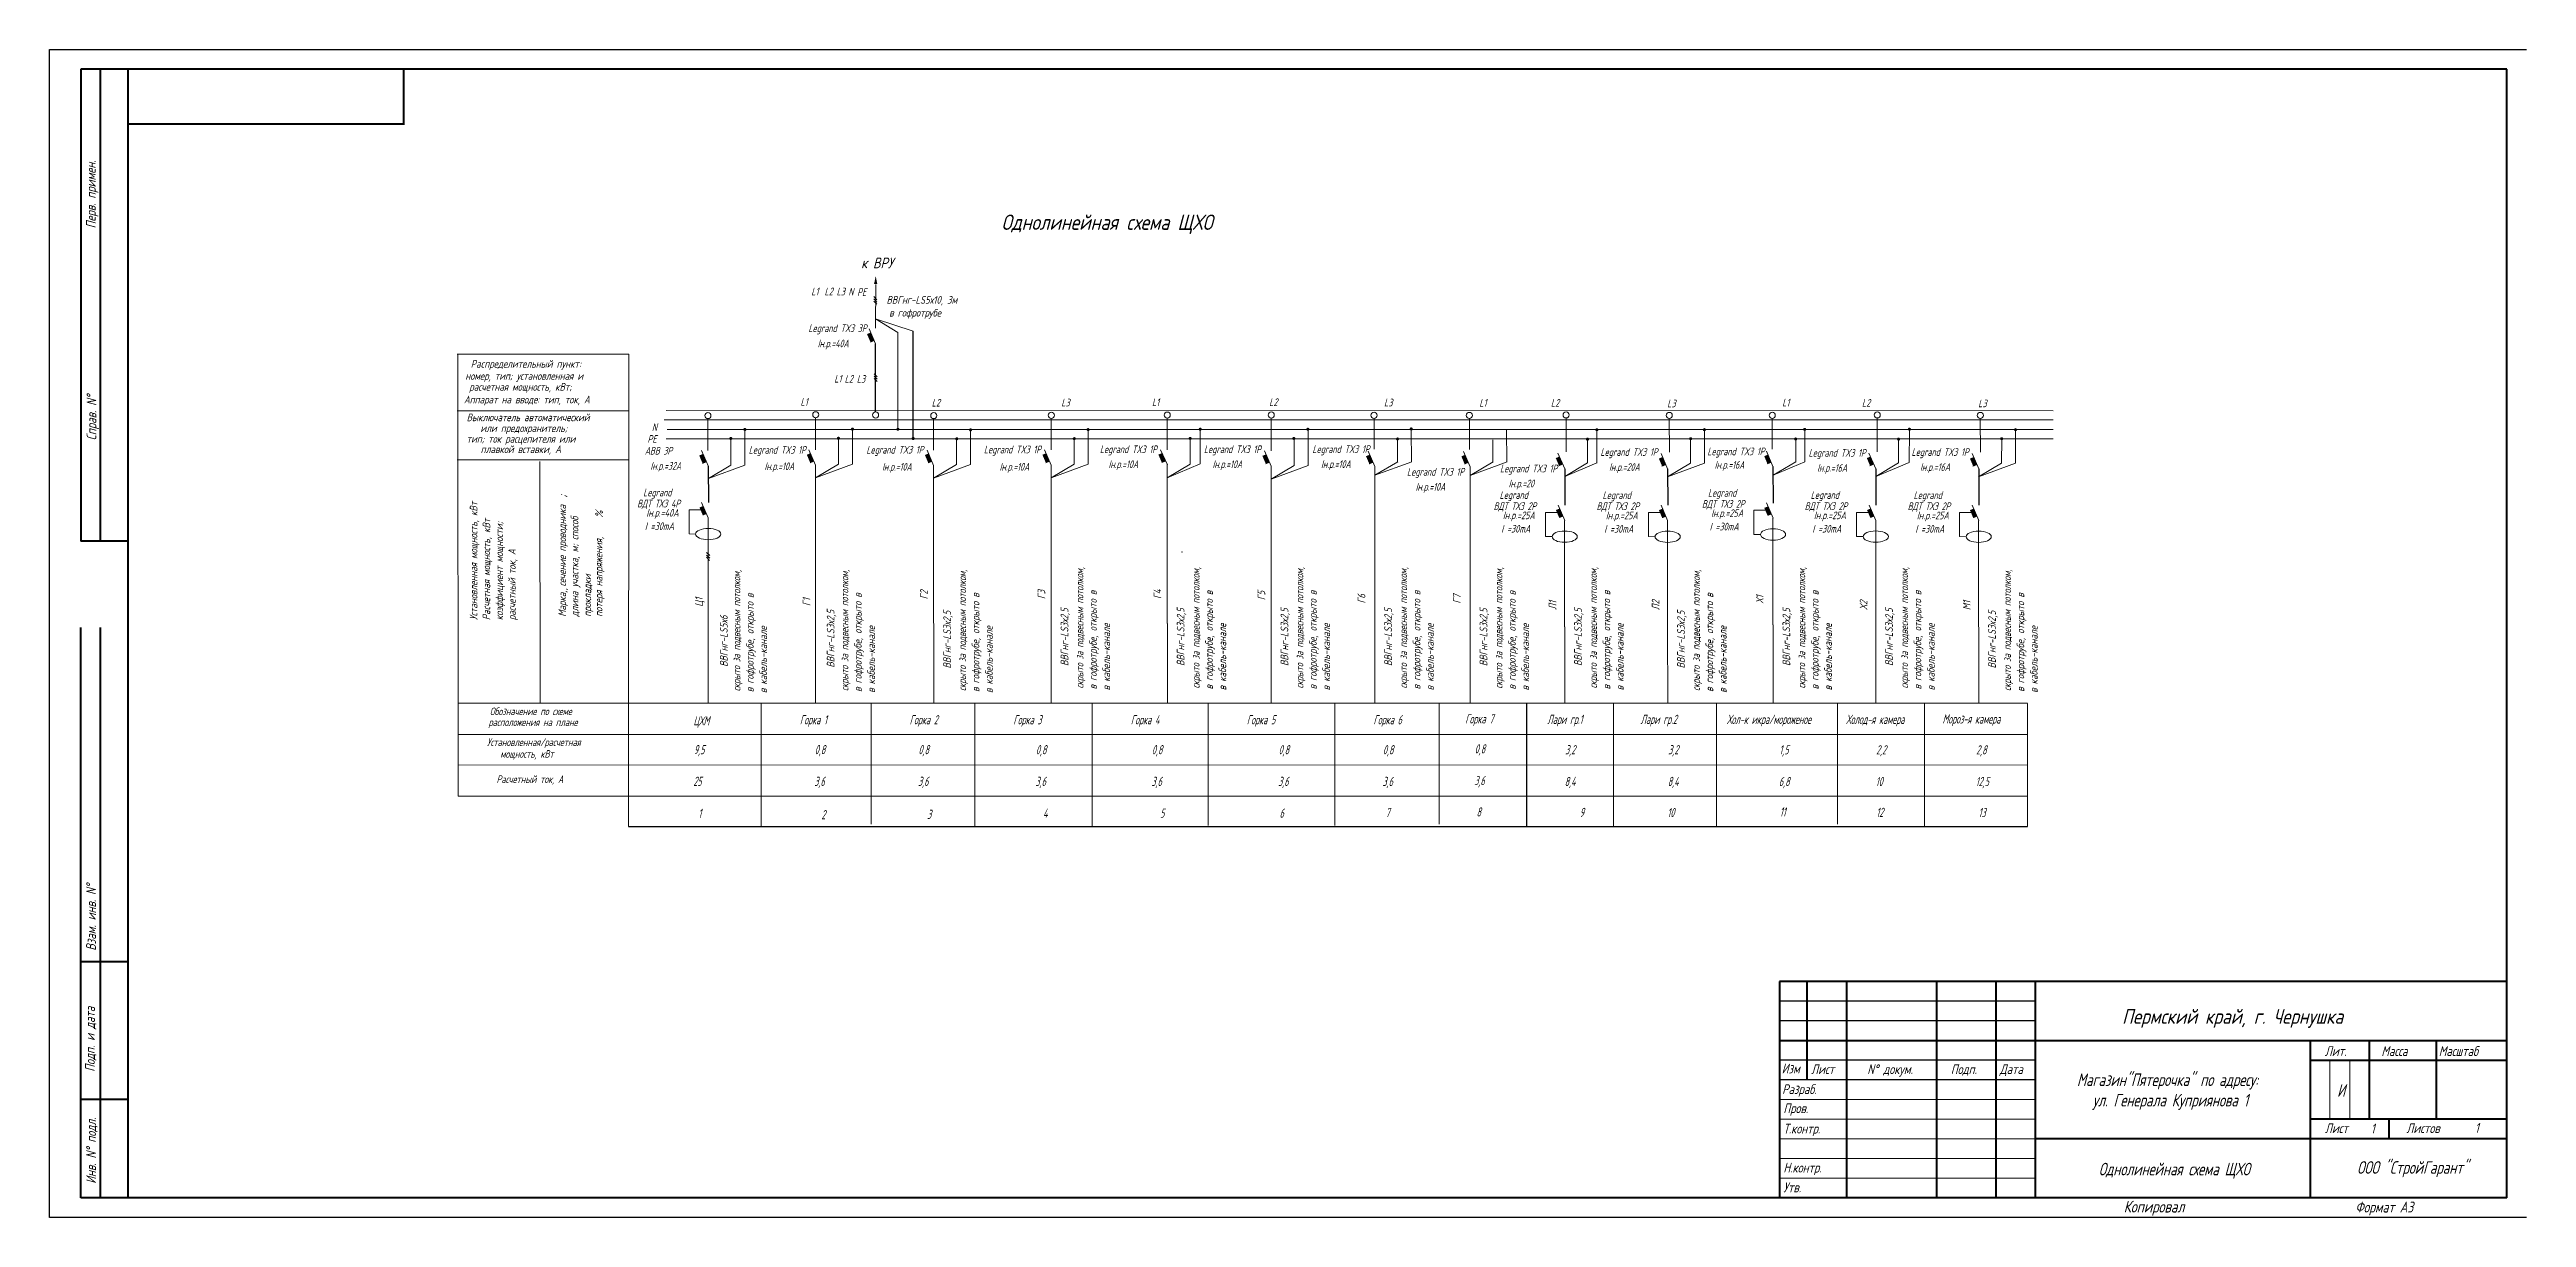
# Model space of a CAD drawing. Header units: millimetres. Extents: x 750 to 1911925457632, y 500 to 46276.
# Drawn here: x 90750 to 134962, y 510 to 21350 of the extents above; entities that cross this region are included whole.
import ezdxf
from ezdxf.enums import TextEntityAlignment as Align

# ---------------------------------------------------------------- set-up
doc = ezdxf.new("R2010")
doc.units = ezdxf.units.MM
for name, color, linetype in [('1', 7, 'Continuous'), ('KONTUR', 7, 'Continuous'), ('вова', 7, 'Continuous'), ('Проводки', 1, 'Continuous'), ('Электропроводки', 1, 'Continuous')]:
    doc.layers.add(name, color=color, linetype=linetype)
doc.layers.add('SHTAMP_Ном_пера__98', color=7, linetype='Continuous', lineweight=25, true_color=0x1f1f1f)
for name, color, linetype, lineweight in [('Основная', 7, 'Continuous', 40), ('текст', 250, 'Continuous', 20), ('тонкая', 7, 'Continuous', 20)]:
    doc.layers.add(name, color=color, linetype=linetype, lineweight=lineweight)
doc.styles.add('ROMANS', font='romans.shx', dxfattribs={"width": 0.7, "oblique": 15, "height": 1})
doc.styles.add('стиль1', font='romans.shx', dxfattribs={"width": 0.75, "oblique": 15, "height": 3.5})

msp = doc.modelspace()

# ---------------------------------------------------------------- texts
at = {"color": 0, "lineweight": 20, "style": 'ROMANS', "oblique": 15}
for s, height, width, p in [('L1', 136.7, 0.7, (104347, 16965)), ('L2', 136.7, 0.7, (104583, 16965)), ('L3', 136.7, 0.7, (104798, 16963)), ('N', 137, 0.7, (105009, 16961)), ('РЕ', 136.7, 0.7, (105165, 16954)), ('L1', 136.7, 0.7, (104757, 15408)), ('L2', 136.7, 0.7, (104942, 15405)), ('L3', 136.7, 0.7, (105158, 15403)), ('L1', 136.7, 0.7, (104154, 14994)), ('L2', 136.7, 0.7, (106496, 14980)), ('L3', 136.7, 0.7, (108809, 14982)), ('L1', 136.7, 0.7, (110428, 14988)), ('L2', 136.7, 0.7, (112520, 14990)), ('L3', 136.7, 0.7, (114570, 14982)), ('L1', 136.7, 0.7, (116271, 14979)), ('L2', 136.7, 0.7, (117548, 14976)), ('L3', 136.7, 0.7, (119624, 14967)), ('L1', 136.7, 0.7, (121677, 14982)), ('L2', 136.7, 0.7, (123100, 14976)), ('L3', 136.7, 0.7, (125176, 14968)), ('N', 137, 0.7, (101501, 14543)), ('РЕ', 136.7, 0.7, (101422, 14333)), ('I =30mА', 136.7, 0.7, (101376, 12776)), ('Iн.р.=40А', 136.7, 0.7, (101403, 13016)), ('I =30mА', 136.7, 0.7, (116663, 12731)), ('Iн.р.=25А', 136.7, 0.7, (116690, 12970)), ('I =30mА', 136.7, 0.7, (118501, 12729)), ('Iн.р.=25А', 136.7, 0.7, (118528, 12968)), ('I =30mА', 136.7, 0.7, (120382, 12769)), ('Iн.р.=25А', 136.7, 0.7, (120409, 13009)), ('I =30mА', 136.7, 0.7, (122215, 12731)), ('Iн.р.=25А', 136.7, 0.7, (122242, 12970)), ('I =30mА', 136.7, 0.7, (124053, 12729)), ('Iн.р.=25А', 136.7, 0.7, (124080, 12968)), ('расположения на плане', 136.75, 0.7, (98585, 9278)), ('Обозначение по схеме', 136.75, 0.7, (98610, 9473)), ('ЦХМ', 164.1, 0.6, (102243, 9290)), ('Горка 1', 164.1, 0.6, (104143, 9309)), ('Горка 2', 164.1, 0.6, (106102, 9309)), ('Горка 3', 164.1, 0.6, (107953, 9309)), ('Горка 4', 164.1, 0.6, (110050, 9309)), ('Горка 5', 164.1, 0.6, (112120, 9309)), ('Горка 6', 164.1, 0.6, (114381, 9309)), ('Горка 7', 164.1, 0.6, (116019, 9325)), ('Лари гр.1', 164.1, 0.6, (117485, 9316)), ('Лари гр.2', 164.1, 0.6, (119150, 9316)), ('Хол-к икра/мороженое', 164.09, 0.6, (120692, 9316)), ('Холод-я камера', 164.09, 0.6, (122819, 9316)), ('Мороз-я камера', 164.09, 0.6, (124538, 9323)), ('Установленная/расчетная', 136.75, 0.7, (98556, 8922)), (' мощность, кВт', 136.75, 0.7, (98727, 8712)), ('9,5', 164.1, 0.6, (102250, 8776)), ('0,8', 164.1, 0.6, (104409, 8776)), ('0,8', 164.1, 0.6, (106260, 8775)), ('0,8', 164.1, 0.6, (108357, 8775)), ('0,8', 164.1, 0.6, (110427, 8775)), ('0,8', 164.1, 0.6, (112688, 8774)), ('0,8', 164.1, 0.6, (114551, 8774)), ('0,8', 164.1, 0.6, (116189, 8790)), ('3,2', 164.1, 0.6, (117802, 8774)), ('3,2', 164.1, 0.6, (119642, 8774)), ('1,5', 164.1, 0.6, (121626, 8773)), ('2,2', 164.1, 0.6, (123354, 8773)), ('2,8', 164.1, 0.6, (125139, 8772)), ('Расчетный ток, А', 136.75, 0.7, (98728, 8262)), ('25', 164.1, 0.6, (102242, 8211)), ('3,6', 164.1, 0.6, (104401, 8210)), ('3,6', 164.1, 0.6, (106252, 8210)), ('3,6', 164.1, 0.6, (108349, 8210)), ('3,6', 164.1, 0.6, (110419, 8209)), ('3,6', 164.1, 0.6, (112680, 8209)), ('3,6', 164.1, 0.6, (114543, 8208)), ('3,6', 164.1, 0.6, (116181, 8224)), ('8,4', 164.1, 0.6, (117794, 8208)), ('8,4', 164.1, 0.6, (119634, 8208)), ('6,8', 164.1, 0.6, (121618, 8207)), ('10', 164.1, 0.6, (123346, 8207)), ('12,5', 164.1, 0.6, (125131, 8207)), ('1', 164, 0.6, (102331, 7639)), ('2', 164, 0.6, (104526, 7615)), ('3', 164, 0.6, (106414, 7622)), ('4', 164, 0.6, (108484, 7642)), ('5', 164, 0.6, (110573, 7642)), ('6', 164, 0.6, (112706, 7643)), ('7', 164, 0.6, (114598, 7654)), ('8', 164, 0.6, (116221, 7664)), ('9', 164, 0.6, (118062, 7656)), ('10', 164.1, 0.6, (119628, 7653)), ('11', 164.1, 0.6, (121634, 7664)), ('12', 164.1, 0.6, (123357, 7656)), ('13', 164.1, 0.6, (125181, 7653))]:
    msp.add_text(s, height=height, dxfattribs=dict(at, width=width)).set_placement(p)
at = {"color": 0, "lineweight": 20, "style": 'ROMANS', "oblique": 15, "width": 0.6}
for s, height, p in [('Legrand TX3 3P', 136.75, (104295, 16377)), ('Iн.р.=40А', 136.7, (104461, 16106)), (' ABB 3P', 136.7, (101310, 14191)), ('Legrand TX3 1P', 136.75, (103230, 14206)), ('Legrand TX3 1P', 136.75, (105330, 14209)), ('Legrand TX3 1P', 136.75, (107428, 14214)), ('Legrand TX3 1P', 136.75, (109498, 14217)), ('Legrand TX3 1P', 136.75, (111355, 14218)), ('Legrand TX3 1P', 136.75, (111355, 14217)), ('Legrand TX3 1P', 136.75, (113292, 14220)), ('Legrand TX3 1P', 136.75, (118433, 14168)), ('Legrand TX3 1P', 136.75, (120342, 14179)), ('Legrand TX3 1P', 136.75, (122148, 14153)), ('Legrand TX3 1P', 136.75, (123986, 14168)), ('Iн.р.=32А', 136.7, (101475, 13921)), ('Iн.р.=10А', 136.7, (103511, 13914)), ('Iн.р.=10А', 136.7, (105611, 13905)), ('Iн.р.=10А', 136.7, (107708, 13905)), ('Iн.р.=10А', 136.7, (109652, 13950)), ('Iн.р.=10А', 136.7, (111509, 13951)), ('Iн.р.=10А', 136.7, (111509, 13950)), ('Iн.р.=10А', 136.7, (113446, 13953)), ('Iн.р.=10А', 136.7, (113446, 13951)), ('Legrand TX3 1P', 136.75, (114980, 13815)), ('Legrand TX3 1P', 136.75, (116641, 13874)), ('Iн.р.=20А', 136.7, (118587, 13900)), ('Iн.р.=16А', 136.7, (120471, 13940)), ('Iн.р.=16А', 136.7, (122302, 13885)), ('Iн.р.=16А', 136.7, (124139, 13900)), ('ВДТ ТХ3 4P', 136.7, (101239, 13249)), ('Legrand', 136.7, (101346, 13447)), ('Iн.р.=10А', 136.7, (115134, 13548)), ('Iн.р.=10А', 136.7, (115134, 13546)), ('ВДТ ТХ3 2P', 136.7, (116527, 13203)), ('Legrand', 136.7, (116633, 13401)), ('Iн.р.=20', 136.7, (116794, 13607)), ('ВДТ ТХ3 2P', 136.7, (118364, 13201)), ('Legrand', 136.7, (118471, 13399)), ('ВДТ ТХ3 2P', 136.7, (120245, 13242)), ('Legrand', 136.7, (120352, 13439)), ('ВДТ ТХ3 2P', 136.7, (122079, 13203)), ('Legrand', 136.7, (122185, 13401)), ('ВДТ ТХ3 2P', 136.7, (123917, 13201)), ('Legrand', 136.7, (124023, 13399))]:
    msp.add_text(s, height=height, dxfattribs=at).set_placement(p, align=Align.MIDDLE_LEFT)
at = {"color": 0, "linetype": 'ByBlock', "lineweight": 25, "style": 'ROMANS', "oblique": 15, "width": 0.8}
msp.add_text('Пермский край, г. Чернушка', height=263.29, dxfattribs=at).set_placement((127745, 3965))
at = {"layer": '1', "color": 0, "lineweight": 20, "style": 'ROMANS', "oblique": 15, "width": 0.8}
for s, height, p in [('Однолинейная cхема ЩХО', 273.49, (107742, 18132)), ('к ВРУ', 191.4, (105237, 17447)), ('ВВГнг-LS5х10, 3м', 136.75, (105690, 16815)), ('в гофротрубе', 136.75, (105736, 16585)), ('номер, тип; установленная и', 136.75, (98171, 15457)), ('Раcпределительный пункт:', 136.75, (98269, 15673)), ('Аппарат на вводе: тип, ток, А', 136.75, (98147, 15036)), ('расчетная мощность, кВт;', 136.75, (98241, 15262)), ('Выключатель автоматический', 136.75, (98195, 14718)), ('или предохранитель;', 136.75, (98441, 14526)), ('тип; ток расцепителя или', 136.75, (98195, 14335)), ('плавкой вставки, А', 136.75, (98446, 14150))]:
    msp.add_text(s, height=height, dxfattribs=at).set_placement(p)
at = {"layer": '1', "color": 0, "lineweight": 20, "style": 'ROMANS', "oblique": 15}
for s, height, width, p in [('Установленная мощность, кВт', 136.75, 0.8, (98388, 11167)), (';', 164, 0.8, (99979, 13355)), ('Раcчетная мощность, кВт', 136.75, 0.8, (98616, 11167)), ('коэффициент мощности;', 136.75, 0.8, (98844, 11167)), ('Марка, сечение проводника ', 136.75, 0.8, (99969, 11228)), ('длина участка, м; способ', 136.75, 0.8, (100190, 11228)), ('%', 137, 0.8, (100627, 12997)), ('расчетный ток, А', 136.75, 0.8, (99072, 11167)), ('потеря напряжения,', 136.75, 0.8, (100620, 11228)), ('прокладки', 136.7, 0.8, (100418, 11228)), ('скрыто за подвесным потолком,', 136.75, 0.74, (103080, 9899)), ('скрыто за подвесным потолком,', 136.75, 0.74, (105008, 9904)), ('скрыто за подвесным потолком,', 136.75, 0.74, (107109, 9903)), ('скрыто за подвесным потолком,', 136.75, 0.74, (109205, 9949)), ('скрыто за подвесным потолком,', 136.75, 0.74, (111278, 9949)), ('скрыто за подвесным потолком,', 136.75, 0.74, (113130, 9949)), ('скрыто за подвесным потолком,', 136.75, 0.74, (114982, 9949)), ('скрыто за подвесным потолком,', 136.75, 0.74, (116684, 9946)), ('скрыто за подвесным потолком,', 136.75, 0.74, (118370, 9950)), ('скрыто за подвесным потолком,', 136.75, 0.74, (120208, 9905)), ('скрыто за подвесным потолком,', 136.75, 0.74, (122089, 9949)), ('скрыто за подвесным потолком,', 136.75, 0.74, (123923, 9950)), ('скрыто за подвесным потолком,', 136.75, 0.74, (125760, 9905)), (',', 137, 0.8, (99975, 11702)), ('Ц1', 136.7, 0.8, (102409, 11406)), ('в гофротрубе, открыто в ', 136.75, 0.8, (103318, 9882)), ('Г1', 136.7, 0.8, (104329, 11420)), ('в гофротрубе, открыто в ', 136.75, 0.8, (105246, 9887)), ('Г2', 136.7, 0.8, (106425, 11539)), ('в гофротрубе, открыто в ', 136.75, 0.8, (107347, 9886)), ('Г3', 136.7, 0.8, (108523, 11543)), ('в гофротрубе, открыто в ', 136.75, 0.8, (109443, 9932)), ('Г4', 136.7, 0.8, (110593, 11546)), ('в гофротрубе, открыто в ', 136.75, 0.8, (111515, 9932)), ('Г5', 136.7, 0.8, (112449, 11524)), ('в гофротрубе, открыто в ', 136.75, 0.8, (113368, 9932)), ('Г6', 136.7, 0.8, (114236, 11466)), ('в гофротрубе, открыто в ', 136.75, 0.8, (115220, 9932)), ('Г7', 136.7, 0.8, (115938, 11463)), ('в гофротрубе, открыто в ', 136.75, 0.8, (116921, 9929)), ('Л1', 136.7, 0.8, (117646, 11353)), ('в гофротрубе, открыто в ', 136.75, 0.8, (118608, 9932)), ('Л2', 136.7, 0.8, (119486, 11345)), ('в гофротрубе, открыто в ', 136.75, 0.8, (120446, 9887)), ('Х1', 136.7, 0.8, (121344, 11466)), ('в гофротрубе, открыто в ', 136.75, 0.8, (122327, 9932)), ('Х2', 136.7, 0.8, (123198, 11353)), ('в гофротрубе, открыто в ', 136.75, 0.8, (124160, 9932)), ('М1', 136.7, 0.8, (125039, 11345)), ('в гофротрубе, открыто в ', 136.75, 0.8, (125998, 9888)), ('ВВГнг-LS5х6', 136.75, 0.8, (102854, 10335)), ('в кабель-канале', 136.75, 0.8, (103556, 9865)), ('ВВГнг-LS3х2,5', 136.75, 0.8, (104761, 10320)), ('в кабель-канале', 136.75, 0.8, (105484, 9870)), ('ВВГнг-LS3х2,5', 136.75, 0.8, (106840, 10304)), ('в кабель-канале', 136.75, 0.8, (107585, 9868)), ('ВВГнг-LS3х2,5', 136.75, 0.8, (108935, 10350)), ('в кабель-канале', 136.75, 0.8, (109680, 9915)), ('ВВГнг-LS3х2,5', 136.75, 0.8, (111008, 10350)), ('в кабель-канале', 136.75, 0.8, (111753, 9915)), ('ВВГнг-LS3х2,5', 136.75, 0.8, (112861, 10350)), ('в кабель-канале', 136.75, 0.8, (113605, 9915)), ('ВВГнг-LS3х2,5', 136.75, 0.8, (114712, 10350)), ('в кабель-канале', 136.75, 0.8, (115457, 9915)), ('ВВГнг-LS3х2,5', 136.75, 0.8, (116414, 10347)), ('в кабель-канале', 136.75, 0.8, (117159, 9912)), ('ВВГнг-LS3х2,5', 136.75, 0.8, (118101, 10350)), ('в кабель-канале', 136.75, 0.8, (118846, 9915)), ('ВВГнг-LS3х2,5', 136.75, 0.8, (119939, 10306)), ('в кабель-канале', 136.75, 0.8, (120684, 9870)), ('ВВГнг-LS3х2,5', 136.75, 0.8, (121820, 10350)), ('в кабель-канале', 136.75, 0.8, (122564, 9915)), ('ВВГнг-LS3х2,5', 136.75, 0.8, (123653, 10350)), ('в кабель-канале', 136.75, 0.8, (124398, 9915)), ('ВВГнг-LS3х2,5', 136.75, 0.8, (125491, 10306)), ('в кабель-канале', 136.75, 0.8, (126236, 9870))]:
    msp.add_text(s, height=height, rotation=90, dxfattribs=dict(at, width=width)).set_placement(p)
at = {"layer": 'SHTAMP_Ном_пера__98', "color": 0, "linetype": 'ByBlock', "lineweight": 25, "char_height": 225, "attachment_point": 5, "line_spacing_factor": 0.971274, "style": 'ROMANS'}
for s, insert, width in [('Магазин"Пятерочка" по адресу:\\P ул. Генерала Куприянова 1', (128555, 2754), 3873.2), ('И', (131654, 2777), 3689.6), ('Однолинейная схема ЩХО', (128676, 1342), 3689.6), ('ООО "СтройГарант"', (132929, 1371), 3689.6)]:
    msp.add_mtext(s, dxfattribs=dict(at, insert=insert, width=width))
at = {"layer": 'текст', "color": 0, "style": 'стиль1', "oblique": 15, "width": 0.75}
for s, p in [('Перв. примен.', (91575, 18158)), ('Справ. N%%d', (91586, 14377)), ('Взам. инв. N%%d', (91579, 5269)), ('Подп. и дата', (91559, 3109)), ('Инв. N%%d подл.', (91579, 1111))]:
    msp.add_text(s, height=175.42, rotation=90, dxfattribs=at).set_placement(p)
for s, height, p in [('Лит.', 175.4, (131364, 3391)), ('Масса', 175.4, (132373, 3391)), ('Масштаб', 175.4, (133397, 3391)), ('Изм', 175.4, (121669, 3079)), ('Лист', 175.4, (122193, 3068)), ('N%%d докум. ', 175.42, (123196, 3068)), ('Подп.', 175.4, (124687, 3068)), ('Дата', 175.4, (125560, 3068)), ('Разраб.', 175.4, (121677, 2711)), ('Пров.', 175.4, (121698, 2371)), ('Т.контр.', 175.4, (121698, 2007)), ('Лист', 175.4, (131364, 2015)), ('1', 175, (132185, 2010)), ('Листов', 175.4, (132818, 2015)), ('1', 175, (134043, 2020)), ('Н.контр.', 175.4, (121698, 1311)), ('Утв.', 175.4, (121698, 959)), ('Копировал', 210.5, (127773, 598)), ('Формат А3', 193, (131908, 598))]:
    msp.add_text(s, height=height, dxfattribs=at).set_placement(p)

# ---------------------------------------------------------------- hatches: boundary and pattern name
at = {"layer": 'Проводки', "lineweight": 20, "ltscale": 0.5}
h = msp.add_hatch(color=0, dxfattribs=at)
h.paths.add_polyline_path([(105497, 17308), (105497, 17165), (105526, 17165)])
h.paths.add_polyline_path([(105497, 17308), (105467, 17165), (105497, 17165)])

# ---------------------------------------------------------------- linework, layer by layer
at = {"color": 0, "lineweight": 20}
for p, q in [((105494, 16545), (105889, 16301)), ((102911, 13936), (102911, 14403)), ((103161, 13936), (103162, 14570)), ((104832, 13950), (104832, 14418)), ((105082, 13950), (105082, 14582)), ((106940, 13945), (106940, 14413)), ((107190, 13945), (107190, 14577)), ((109037, 13949), (109037, 14416)), ((109287, 13949), (109287, 14581)), ((111107, 13952), (111107, 14420)), ((111289, 13956), (111289, 14587)), ((112964, 13929), (112964, 14397)), ((113214, 13930), (113214, 14561)), ((114810, 13995), (114811, 14387)), ((115060, 13996), (115056, 14566)), ((116511, 13992), (116513, 14384)), ((116761, 13993), (116758, 14563)), ((118200, 13976), (118202, 14398)), ((118367, 13971), (118369, 14552)), ((120041, 13968), (120043, 14406)), ((120291, 13968), (120291, 14571)), ((121922, 13996), (121918, 14387)), ((122082, 13995), (122079, 14558)), ((123753, 13976), (123754, 14398)), ((123946, 13981), (123948, 14562)), ((125593, 13968), (125595, 14406)), ((125843, 13968), (125843, 14571)), ((102510, 13697), (102911, 13936)), ((104423, 13706), (104832, 13950)), ((106531, 13701), (106940, 13945)), ((108628, 13705), (109037, 13949)), ((110700, 13710), (111107, 13952)), ((112555, 13686), (112964, 13929)), ((114407, 13753), (114814, 13995)), ((116109, 13750), (116516, 13992)), ((117795, 13734), (118200, 13976)), ((119632, 13724), (120041, 13968)), ((121514, 13753), (121921, 13996)), ((123348, 13734), (123753, 13976)), ((125184, 13724), (125593, 13968)), ((102166, 13136), (102166, 12706)), ((102381, 13136), (102166, 13136)), ((117453, 13090), (117453, 12661)), ((117668, 13090), (117453, 13090)), ((119291, 13088), (119291, 12659)), ((119506, 13088), (119291, 13088)), ((121172, 13129), (121172, 12699)), ((121387, 13129), (121172, 13129)), ((123005, 13090), (123005, 12661)), ((123220, 13090), (123005, 13090)), ((124843, 13088), (124843, 12659)), ((125058, 13088), (124843, 13088)), ((102166, 12706), (102283, 12704)), ((117453, 12661), (117570, 12658)), ((119291, 12659), (119408, 12656)), ((121172, 12699), (121289, 12697)), ((123005, 12661), (123122, 12659)), ((124843, 12659), (124960, 12656)), ((98040, 9684), (126059, 9684)), ((103455, 9688), (103455, 7489)), ((105414, 9686), (105414, 7528)), ((107265, 9683), (107265, 7496)), ((109362, 9687), (109362, 7499)), ((111432, 9687), (111432, 7503)), ((113693, 9687), (113693, 7505)), ((115556, 9687), (115556, 7529)), ((118666, 9687), (118666, 7489)), ((120506, 9679), (120506, 7480)), ((122663, 9684), (122663, 7529)), ((124218, 9684), (124218, 7489)), ((126059, 9679), (126059, 7489)), ((98040, 9127), (126059, 9127)), ((98041, 8584), (126059, 8579)), ((98041, 8027), (126059, 8027))]:
    msp.add_line(p, q, dxfattribs=at)
for p, q in [((105496, 14892), (105496, 16097)), ((106166, 14423), (106163, 16327)), ((102507, 13914), (102510, 13265)), ((117795, 13868), (117797, 13219)), ((119632, 13866), (119635, 13217)), ((121513, 13908), (121516, 13258)), ((123347, 13868), (123350, 13219)), ((125185, 13866), (125188, 13217)), ((117111, 9684), (117111, 7489)), ((101084, 7489), (126059, 7489))]:
    msp.add_line(p, q)
at = {"color": 0, "lineweight": 20, "ltscale": 0.5}
msp.add_line((105889, 16301), (105889, 14571), dxfattribs=at)
at = {"color": 0}
for p, q in [((126191, 4369), (121630, 4369)), ((126191, 4018), (121630, 4018)), ((126191, 3317), (121630, 3317)), ((126191, 2966), (121630, 2966)), ((131103, 861), (131103, 861))]:
    msp.add_line(p, q, dxfattribs=at)
at = {"color": 0, "lineweight": 20}
for centre in [(102508, 12704), (117795, 12658), (119633, 12656), (121514, 12697), (123347, 12659), (125185, 12656)]:
    msp.add_ellipse(centre, major_axis=(-225, 0), ratio=0.448481, dxfattribs=at)
at = {"layer": '1', "color": 0, "lineweight": 20}
for p, q in [((105494, 16545), (106163, 16327)), ((98027, 15916), (101090, 15916)), ((98041, 8027), (98038, 15916)), ((101090, 15916), (101084, 7489)), ((98027, 14905), (101090, 14905)), ((101723, 14743), (126516, 14742)), ((101754, 14907), (126516, 14906)), ((102502, 14193), (102502, 14764)), ((104423, 14207), (104423, 14779)), ((106531, 14202), (106531, 14765)), ((108628, 14206), (108628, 14768)), ((110698, 14210), (110698, 14772)), ((112555, 14187), (112555, 14774)), ((114393, 14218), (114394, 14769)), ((116095, 14215), (116096, 14766)), ((117822, 14174), (117821, 14776)), ((119663, 14165), (119662, 14766)), ((121500, 14218), (121501, 14769)), ((123374, 14174), (123374, 14776)), ((125215, 14165), (125214, 14766)), ((101756, 14406), (107521, 14406)), ((101773, 14570), (107426, 14570)), ((102510, 13911), (102385, 14193)), ((102906, 14406), (126516, 14406)), ((104423, 13935), (104306, 14207)), ((104968, 14571), (126516, 14571)), ((106531, 13930), (106414, 14202)), ((108629, 13933), (108511, 14206)), ((110704, 13937), (110581, 14210)), ((112555, 13914), (112437, 14187)), ((114406, 13908), (114288, 14181)), ((116108, 13905), (115989, 14178)), ((121513, 13908), (121395, 14181)), ((98027, 14029), (101090, 14029)), ((99504, 14000), (99505, 9686)), ((102472, 13991), (102407, 13963)), ((102510, 13697), (103161, 13936)), ((104393, 14005), (104327, 13978)), ((104423, 13706), (105082, 13950)), ((104424, 11112), (104423, 13935)), ((106501, 14000), (106435, 13973)), ((106530, 11112), (106531, 13930)), ((106531, 13701), (107190, 13945)), ((108598, 14004), (108533, 13976)), ((108628, 13705), (109287, 13949)), ((108629, 11111), (108629, 13932)), ((110668, 14008), (110603, 13980)), ((110700, 13710), (111289, 13956)), ((110702, 11109), (110702, 13943)), ((112525, 13985), (112459, 13957)), ((112554, 11096), (112554, 13917)), ((112555, 13686), (113214, 13930)), ((114369, 13985), (114303, 13958)), ((114407, 13753), (115064, 13996)), ((116071, 13982), (116005, 13955)), ((116109, 13750), (116766, 13993)), ((117795, 13868), (117674, 14148)), ((117755, 13952), (117690, 13924)), ((117795, 13734), (118367, 13977)), ((119632, 13866), (119515, 14139)), ((119596, 13943), (119530, 13916)), ((119632, 13724), (120291, 13968)), ((121476, 13985), (121411, 13958)), ((121514, 13753), (122082, 13995)), ((123347, 13868), (123226, 14148)), ((123308, 13952), (123242, 13924)), ((123348, 13734), (123946, 13981)), ((125185, 13866), (125067, 14139)), ((125148, 13943), (125083, 13916)), ((125184, 13724), (125843, 13968)), ((102508, 12993), (102390, 13266)), ((102507, 11094), (102507, 12995)), ((117795, 12947), (117677, 13220)), ((117794, 11048), (117794, 12949)), ((119633, 12945), (119515, 13218)), ((119632, 11046), (119632, 12947)), ((121514, 12986), (121396, 13259)), ((121513, 11086), (121513, 12988)), ((123347, 12948), (123230, 13220)), ((123347, 11048), (123347, 12949)), ((125185, 12945), (125068, 13218)), ((125184, 11046), (125184, 12947)), ((102475, 12290), (102530, 12235)), ((102479, 12375), (102534, 12320)), ((102479, 12328), (102534, 12274))]:
    msp.add_line(p, q, dxfattribs=at)
at = {"layer": '1', "color": 0, "lineweight": 20, "const_width": 27.3}
for points in [[(103148, 14571, 1), (103175, 14571, 1)], [(105068, 14577, 1), (105096, 14577, 1)], [(105879, 14574, 1), (105906, 14574, 1)], [(107177, 14564, 1), (107205, 14564, 1)], [(109275, 14568, 1), (109302, 14568, 1)], [(111276, 14575, 1), (111304, 14575, 1)], [(113197, 14575, 1), (113224, 14575, 1)], [(115042, 14580, 1), (115070, 14580, 1)], [(118356, 14566, 1), (118383, 14566, 1)], [(120276, 14567, 1), (120304, 14567, 1)], [(122065, 14572, 1), (122092, 14572, 1)], [(123935, 14575, 1), (123962, 14575, 1)], [(125829, 14567, 1), (125856, 14567, 1)], [(102897, 14410, 1), (102924, 14410, 1)], [(104818, 14413, 1), (104846, 14413, 1)], [(106152, 14409, 1), (106180, 14409, 1)], [(106929, 14404, 1), (106957, 14404, 1)], [(109027, 14407, 1), (109054, 14407, 1)], [(111097, 14411, 1), (111124, 14411, 1)], [(112947, 14411, 1), (112974, 14411, 1)], [(114798, 14401, 1), (114825, 14401, 1)], [(118188, 14398, 1), (118216, 14398, 1)], [(120029, 14406, 1), (120056, 14406, 1)], [(121905, 14401, 1), (121932, 14401, 1)], [(123741, 14398, 1), (123768, 14398, 1)], [(125581, 14406, 1), (125608, 14406, 1)]]:
    msp.add_lwpolyline(points, format="xyb", close=True, dxfattribs=at)
at = {"layer": '1', "color": 0, "lineweight": 20}
for centre in [(102502, 14819), (104427, 14833), (105495, 14829), (106534, 14819), (108631, 14823), (110701, 14827), (112557, 14828), (114392, 14823), (116094, 14821), (117821, 14831), (119661, 14821), (121499, 14824), (123374, 14831), (125214, 14821)]:
    msp.add_circle(centre, 54.7, dxfattribs=at)
msp.add_point((110966, 12386), dxfattribs=at)
for points in [[(110608, 14150), (110608, 14150), (110543, 14122), (110668, 14008)], [(110668, 14008), (110668, 14008), (110608, 14150)], [(102412, 14133), (102412, 14133), (102347, 14106), (102472, 13991)], [(102347, 14106), (102407, 13963), (102472, 13991)], [(102472, 13991), (102472, 13991), (102412, 14133)], [(104333, 14147), (104333, 14147), (104267, 14120), (104393, 14005)], [(104267, 14120), (104327, 13978), (104393, 14005)], [(104393, 14005), (104393, 14005), (104333, 14147)], [(106441, 14142), (106441, 14142), (106375, 14115), (106501, 14000)], [(106375, 14115), (106435, 13973), (106501, 14000)], [(106501, 14000), (106501, 14000), (106441, 14142)], [(108538, 14146), (108538, 14146), (108473, 14119), (108598, 14004)], [(108473, 14119), (108533, 13976), (108598, 14004)], [(108598, 14004), (108598, 14004), (108538, 14146)], [(110543, 14122), (110603, 13980), (110668, 14008)], [(112465, 14127), (112465, 14127), (112399, 14100), (112525, 13985)], [(112399, 14100), (112459, 13957), (112525, 13985)], [(112525, 13985), (112525, 13985), (112465, 14127)], [(114315, 14121), (114315, 14121), (114249, 14094), (114375, 13979)], [(114249, 14094), (114310, 13951), (114375, 13979)], [(114375, 13979), (114375, 13979), (114315, 14121)], [(116017, 14118), (116017, 14118), (115951, 14091), (116077, 13976)], [(115951, 14091), (116011, 13948), (116077, 13976)], [(116077, 13976), (116077, 13976), (116017, 14118)], [(117701, 14087), (117701, 14087), (117636, 14060), (117762, 13945)], [(117636, 14060), (117696, 13918), (117762, 13945)], [(117762, 13945), (117762, 13945), (117701, 14087)], [(119542, 14079), (119542, 14079), (119476, 14051), (119602, 13937)], [(119476, 14051), (119537, 13909), (119602, 13937)], [(119602, 13937), (119602, 13937), (119542, 14079)], [(121422, 14121), (121422, 14121), (121357, 14094), (121482, 13979)], [(121357, 14094), (121417, 13951), (121482, 13979)], [(121482, 13979), (121482, 13979), (121422, 14121)], [(123254, 14087), (123254, 14087), (123188, 14060), (123314, 13945)], [(123188, 14060), (123248, 13918), (123314, 13945)], [(123314, 13945), (123314, 13945), (123254, 14087)], [(125094, 14079), (125094, 14079), (125029, 14051), (125155, 13937)], [(125029, 14051), (125089, 13909), (125155, 13937)], [(125155, 13937), (125155, 13937), (125094, 14079)], [(102417, 13206), (102417, 13206), (102352, 13178), (102478, 13063)], [(102352, 13178), (102412, 13036), (102478, 13063)], [(102478, 13063), (102478, 13063), (102417, 13206)], [(117705, 13160), (117705, 13160), (117639, 13133), (117765, 13018)], [(117639, 13133), (117699, 12990), (117765, 13018)], [(117765, 13018), (117765, 13018), (117705, 13160)], [(119543, 13158), (119543, 13158), (119477, 13131), (119603, 13016)], [(119477, 13131), (119537, 12988), (119603, 13016)], [(119603, 13016), (119603, 13016), (119543, 13158)], [(121424, 13198), (121424, 13198), (121358, 13171), (121484, 13056)], [(121358, 13171), (121418, 13029), (121484, 13056)], [(121484, 13056), (121484, 13056), (121424, 13198)], [(123257, 13160), (123257, 13160), (123192, 13133), (123317, 13018)], [(123192, 13133), (123252, 12991), (123317, 13018)], [(123317, 13018), (123317, 13018), (123257, 13160)], [(125095, 13158), (125095, 13158), (125029, 13131), (125155, 13016)], [(125029, 13131), (125089, 12988), (125155, 13016)], [(125155, 13016), (125155, 13016), (125095, 13158)]]:
    msp.add_solid(points, dxfattribs=at)
at = {"layer": 'KONTUR', "color": 0}
for p, q in [((90750, 510), (90750, 21350)), ((90750, 21350), (134962, 21350)), ((134962, 510), (90750, 510))]:
    msp.add_line(p, q, dxfattribs=at)
at = {"layer": 'вова', "color": 0, "lineweight": 20}
for p, q in [((105464, 16941), (105519, 16886)), ((105464, 16900), (105519, 16845)), ((105464, 16859), (105519, 16804)), ((105495, 16378), (105499, 17159)), ((105496, 16097), (105378, 16369)), ((105468, 16158), (105402, 16131)), ((105468, 15563), (105523, 15508)), ((105468, 15522), (105523, 15467)), ((105468, 15481), (105523, 15426))]:
    msp.add_line(p, q, dxfattribs=at)
for points in [[(105408, 16300), (105408, 16300), (105342, 16273), (105468, 16158)], [(105342, 16273), (105402, 16131), (105468, 16158)]]:
    msp.add_solid(points, dxfattribs=at)
at = {"layer": 'Основная', "color": 0}
for p, q in [((91311, 20999), (91311, 12579)), ((134612, 20999), (91311, 20999)), ((91662, 12579), (91662, 20999)), ((92153, 3668), (92153, 20999)), ((97072, 20008), (97072, 20991)), ((134612, 861), (134612, 20999)), ((97065, 20017), (92153, 20017)), ((92153, 12579), (91311, 12579)), ((91311, 861), (91311, 11035)), ((91662, 861), (91662, 11035)), ((92153, 5071), (91311, 5071)), ((121630, 4720), (121630, 861)), ((134612, 4720), (121630, 4720)), ((122122, 2966), (122122, 4720)), ((122823, 4720), (122823, 861)), ((124437, 861), (124437, 4720)), ((125490, 4720), (125490, 861)), ((126191, 4720), (126191, 861)), ((92153, 861), (92153, 3668)), ((121630, 3668), (134612, 3668)), ((131103, 3668), (131103, 861)), ((132156, 3668), (132156, 2264)), ((133349, 3668), (133349, 2264)), ((131103, 3317), (134612, 3317)), ((92153, 2615), (91311, 2615)), ((134612, 2264), (131103, 2264)), ((132507, 2264), (132507, 1913)), ((134612, 1913), (126191, 1913)), ((134612, 861), (91311, 861))]:
    msp.add_line(p, q, dxfattribs=at)
at = {"layer": 'тонкая', "color": 0}
for p, q in [((131453, 3302), (131453, 2264)), ((131809, 3302), (131809, 2264)), ((121630, 2615), (126191, 2615)), ((126191, 2264), (121630, 2264)), ((126191, 1913), (121630, 1913))]:
    msp.add_line(p, q, dxfattribs=at)
for points in [[(121630, 1563), (126191, 1563)], [(121630, 1212), (126191, 1212)]]:
    msp.add_lwpolyline(points, dxfattribs=at)
at = {"layer": 'Электропроводки', "color": 0, "lineweight": 20}
for p, q in [((114406, 13908), (114407, 9685)), ((116108, 13905), (116109, 9682)), ((102508, 11091), (102508, 9685)), ((104425, 11110), (104425, 9686)), ((106532, 11110), (106532, 9686)), ((108631, 11109), (108631, 9685)), ((110703, 11107), (110703, 9685)), ((112555, 11094), (112556, 9685)), ((121514, 11084), (121515, 9685)), ((117796, 11046), (117796, 9687)), ((119633, 11044), (119634, 9685)), ((123348, 11046), (123348, 9687)), ((125186, 11044), (125186, 9685))]:
    msp.add_line(p, q, dxfattribs=at)

msp.set_redraw_order([(e.dxf.handle, doc.entitydb.next_handle()) for e in msp.query("TEXT MTEXT ATTDEF DIMENSION ARC_DIMENSION")])  # texts and dimensions are drawn at this point

doc.saveas('drawing.dxf')
